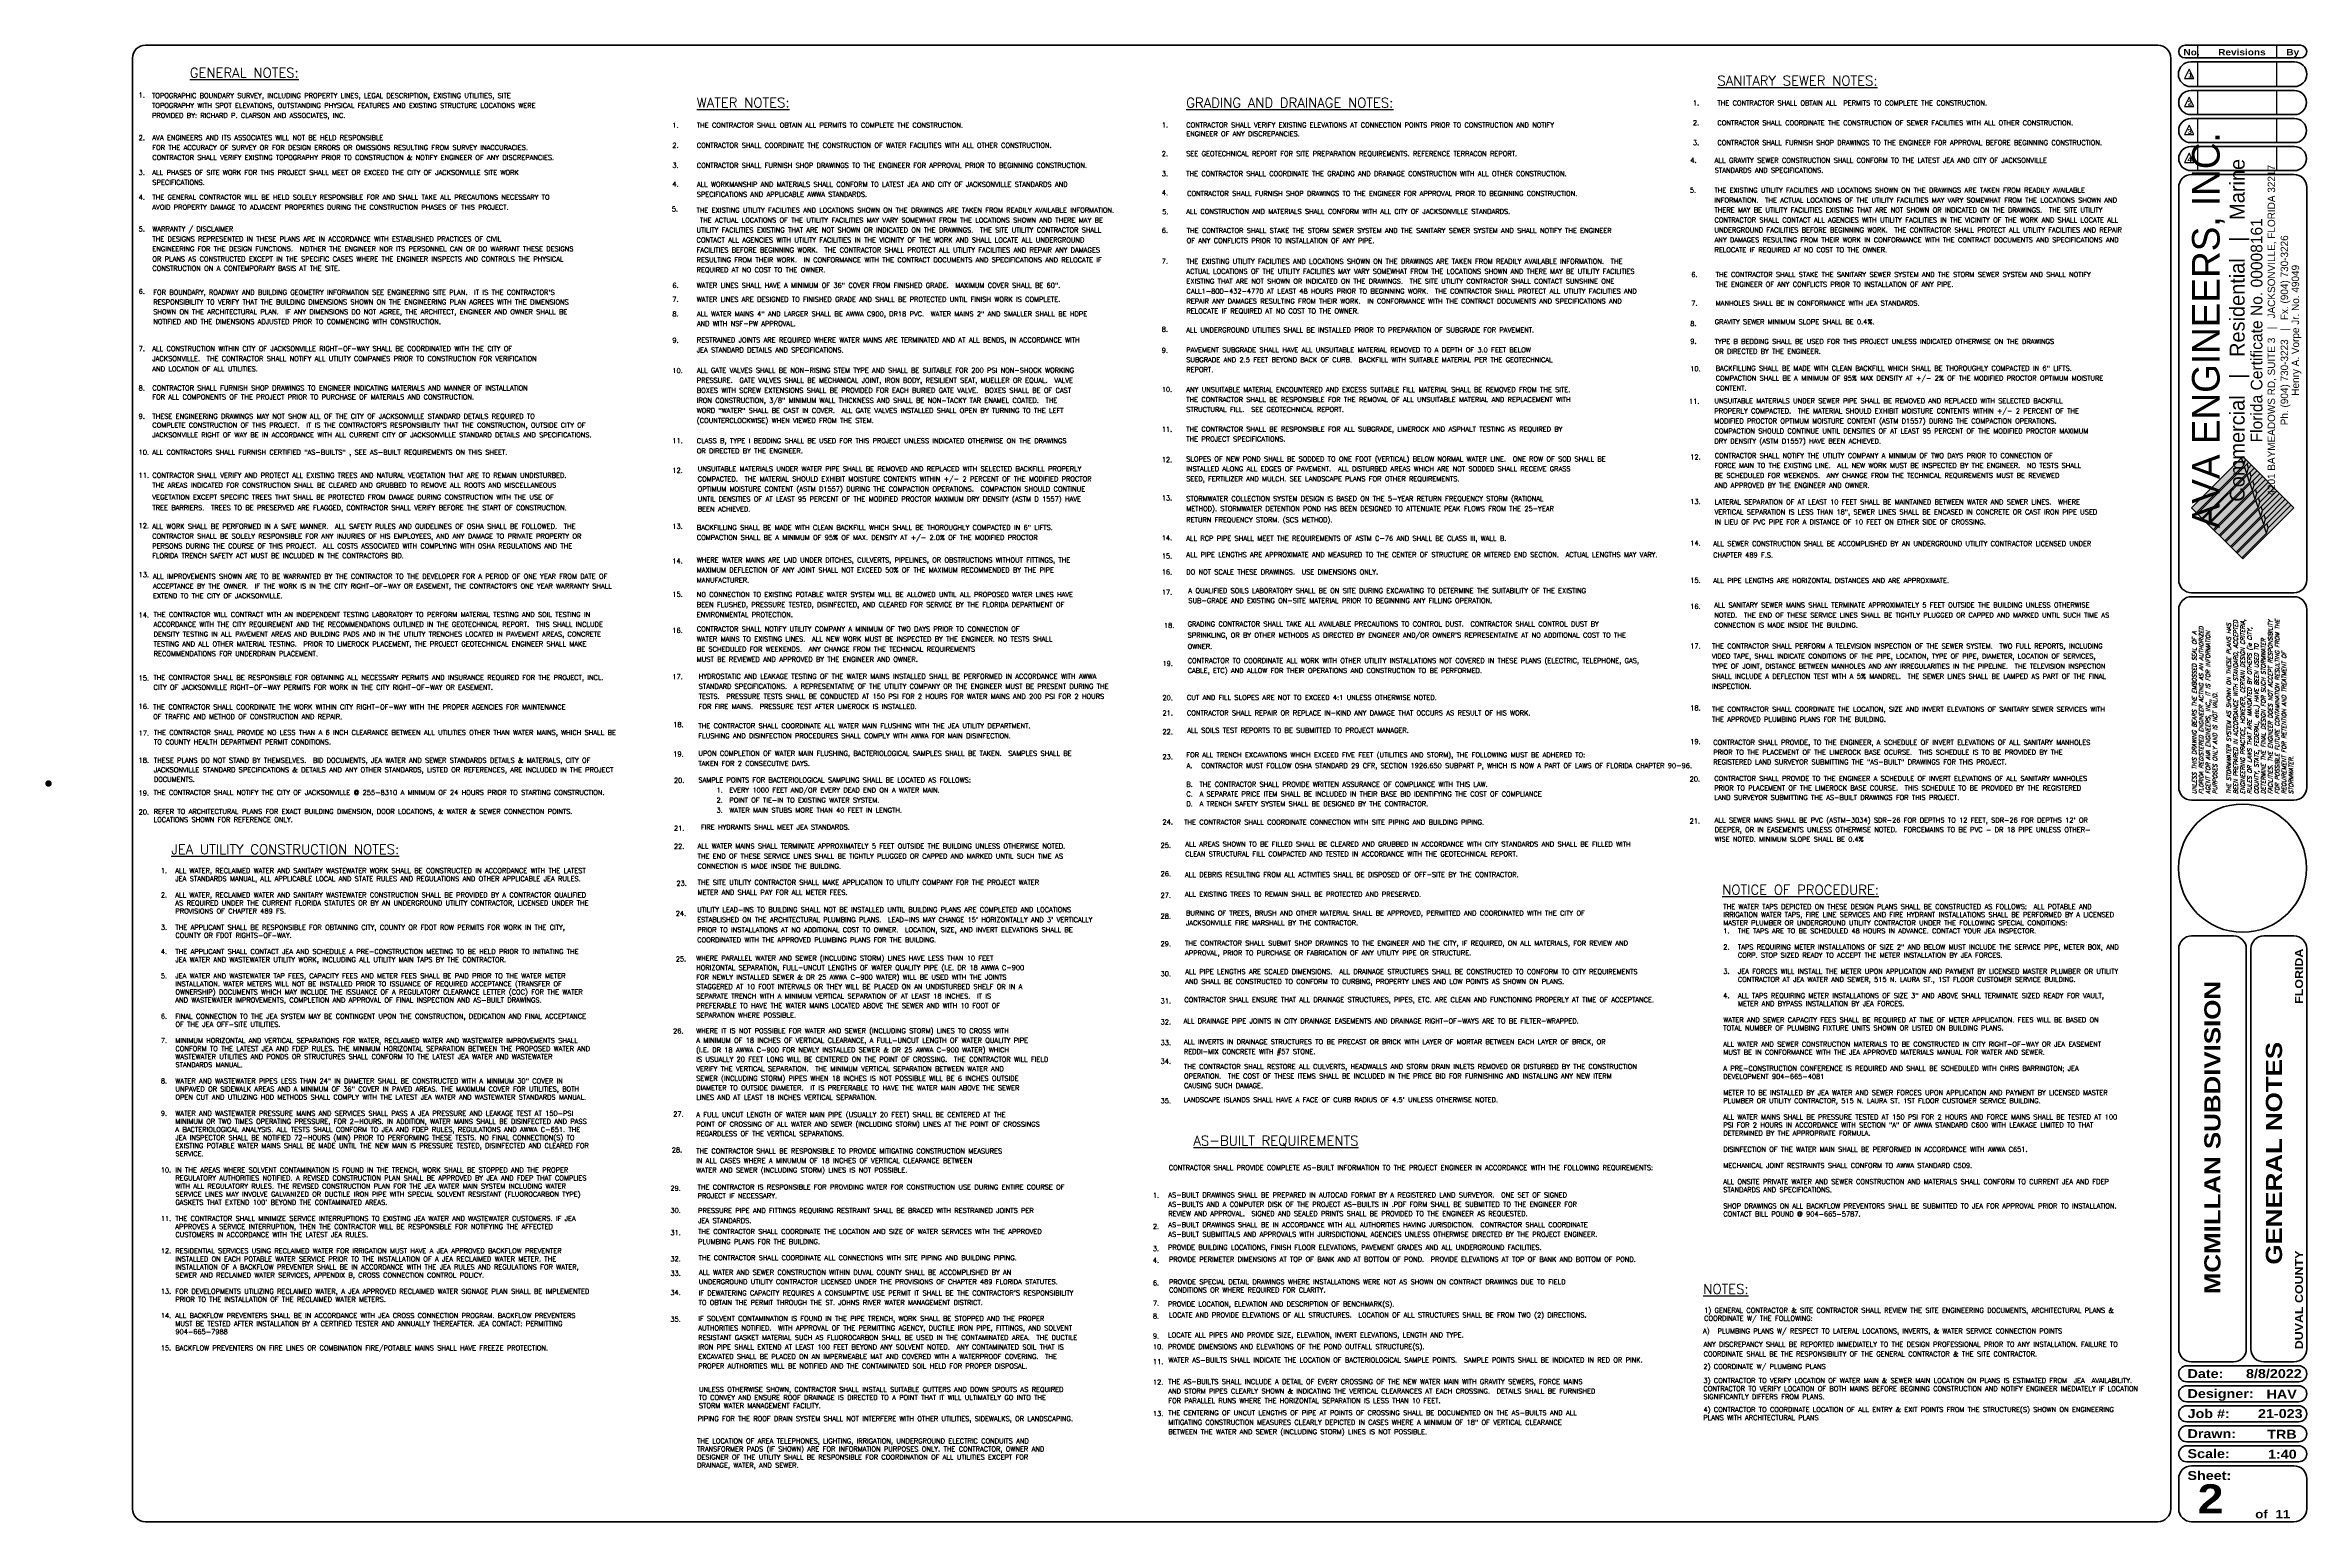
# Paper-space layout 'GN' of a CAD drawing. Header units: feet, sheet in inches. Extents: x -1.2 to 33.7, y 0.1 to 22.9.
import ezdxf
from ezdxf.enums import TextEntityAlignment as Align

# ---------------------------------------------------------------- set-up
doc = ezdxf.new("R2010")
doc.units = ezdxf.units.FT
doc.header["$MEASUREMENT"] = 0
doc.layers.add('Border', color=118, linetype='Continuous', lineweight=70)
doc.layers.add('TBLK', color=7, linetype='Continuous')
doc.styles.add('AVA LOGO', font='')
doc.styles.add('L30', font='simplex.shx', dxfattribs={"oblique": 15, "height": 6})
doc.styles.add('ROMAND', font='ariblk.ttf')
doc.styles.add('ROMANS', font='ROMANS.shx', dxfattribs={"height": 6})
doc.styles.get('AVA LOGO').set_extended_font_data('Agency FB')

# ---------------------------------------------------------------- blocks, each defined once
blk = doc.blocks.new('A$Ca8f96253')
h = blk.add_hatch(color=8)
h.paths.add_polyline_path([(34.662, 4.305), (34.618, 4.348), (34.289, 4.019), (34.311, 3.953)])
h.paths.add_polyline_path([(34.245, 4.151), (34.267, 4.085), (34.574, 4.392), (34.53, 4.436)])
h.paths.add_polyline_path([(34.486, 4.48), (34.443, 4.524), (34.201, 4.283), (34.223, 4.217)])
h.paths.add_polyline_path([(34.399, 4.568), (34.355, 4.612), (34.157, 4.414), (34.179, 4.348)])
h.paths.add_polyline_path([(34.311, 4.656), (34.267, 4.7), (34.113, 4.546), (34.135, 4.48)])
h.paths.add_polyline_path([(34.223, 4.743), (34.179, 4.787), (34.07, 4.678), (34.091, 4.612)])
h.paths.add_polyline_path([(34.135, 4.831), (34.091, 4.875), (34.026, 4.809), (34.048, 4.743)])
h.paths.add_polyline_path([(34.004, 4.963), (33.982, 4.941), (34.004, 4.875), (34.048, 4.919)])
h.paths.add_polyline_path([(33.828, 3.558), (33.901, 3.485), (34.285, 3.869), (34.249, 3.979)])
h.paths.add_polyline_path([(33.74, 3.646), (33.813, 3.573), (34.241, 4.001), (34.205, 4.11)])
h.paths.add_polyline_path([(34.197, 4.132), (34.161, 4.242), (33.653, 3.734), (33.726, 3.661)])
h.paths.add_polyline_path([(34.153, 4.264), (34.117, 4.374), (33.565, 3.822), (33.638, 3.749)])
h.paths.add_polyline_path([(34.11, 4.396), (34.073, 4.505), (33.477, 3.91), (33.55, 3.836)])
h.paths.add_polyline_path([(33.389, 3.997), (33.462, 3.924), (34.066, 4.527), (34.029, 4.637)])
h.paths.add_polyline_path([(33.301, 4.085), (33.375, 4.012), (34.022, 4.659), (33.985, 4.769)])
h.paths.add_polyline_path([(33.978, 4.791), (33.941, 4.901), (33.214, 4.173), (33.287, 4.1)])
h.paths.add_polyline_path([(33.126, 4.261), (33.199, 4.187), (33.934, 4.922), (33.897, 5.032)])
h = blk.add_hatch(color=255)
h.paths.add_polyline_path([(34.311, 3.953), (34.285, 3.869), (33.901, 3.485), (33.916, 3.471), (34.706, 4.261), (34.662, 4.305)])
h.paths.add_polyline_path([(34.618, 4.348), (34.574, 4.392), (34.267, 4.085), (34.241, 4.001), (33.813, 3.573), (33.828, 3.558)])
h.paths.add_polyline_path([(34.197, 4.132), (33.726, 3.661), (33.74, 3.646), (34.53, 4.436), (34.486, 4.48), (34.223, 4.217)])
h.paths.add_polyline_path([(34.179, 4.348), (34.153, 4.264), (33.638, 3.749), (33.653, 3.734), (34.443, 4.524), (34.399, 4.568)])
h.paths.add_polyline_path([(34.11, 4.396), (33.55, 3.836), (33.565, 3.822), (34.355, 4.612), (34.311, 4.656), (34.135, 4.48)])
h.paths.add_polyline_path([(34.066, 4.527), (33.462, 3.924), (33.477, 3.91), (34.267, 4.7), (34.223, 4.743), (34.091, 4.612)])
h.paths.add_polyline_path([(34.048, 4.743), (34.022, 4.659), (33.375, 4.012), (33.389, 3.997), (34.179, 4.787), (34.135, 4.831)])
h.paths.add_polyline_path([(34.091, 4.875), (34.048, 4.919), (34.004, 4.875), (33.978, 4.791), (33.287, 4.1), (33.301, 4.085)])
h.paths.add_polyline_path([(33.934, 4.922), (33.199, 4.187), (33.214, 4.173), (34.004, 4.963), (33.96, 5.007)])
h = blk.add_hatch(color=9)
h.paths.add_polyline_path([(34.285, 3.869), (34.311, 3.953), (34.289, 4.019), (34.249, 3.979)])
h.paths.add_polyline_path([(34.245, 4.151), (34.205, 4.11), (34.241, 4.001), (34.267, 4.085)])
h.paths.add_polyline_path([(34.201, 4.283), (34.161, 4.242), (34.197, 4.132), (34.223, 4.217)])
h.paths.add_polyline_path([(34.179, 4.348), (34.157, 4.414), (34.117, 4.374), (34.153, 4.264)])
h.paths.add_polyline_path([(34.113, 4.546), (34.073, 4.505), (34.11, 4.396), (34.135, 4.48)])
h.paths.add_polyline_path([(34.066, 4.527), (34.091, 4.612), (34.07, 4.678), (34.029, 4.637)])
h.paths.add_polyline_path([(34.026, 4.809), (33.985, 4.769), (34.022, 4.659), (34.048, 4.743)])
h.paths.add_polyline_path([(34.004, 4.875), (33.982, 4.941), (33.941, 4.901), (33.978, 4.791)])
h.paths.add_polyline_path([(33.96, 5.007), (33.916, 5.051), (33.897, 5.032), (33.934, 4.922)])
for p, q in [((33.224, 11.213), (33.224, 11.41)), ((34.442, 11.213), (34.442, 11.41)), ((33.088, 11.041), (33.015, 10.895)), ((33.015, 10.895), (33.16, 10.895)), ((33.16, 10.895), (33.088, 11.041)), ((33.224, 10.77), (33.224, 11.154)), ((34.442, 10.77), (34.442, 11.154)), ((33.088, 10.608), (33.015, 10.462)), ((33.16, 10.462), (33.088, 10.608)), ((33.224, 10.337), (33.224, 10.711)), ((34.442, 10.337), (34.442, 10.711)), ((33.015, 10.462), (33.16, 10.462)), ((33.088, 10.175), (33.015, 10.029)), ((33.16, 10.029), (33.088, 10.175)), ((33.224, 9.904), (33.224, 10.278)), ((34.442, 9.904), (34.442, 10.278)), ((33.015, 10.029), (33.16, 10.029)), ((33.224, 9.472), (33.224, 9.845)), ((34.442, 9.472), (34.442, 9.844)), ((33.088, 9.742), (33.015, 9.596)), ((33.015, 9.596), (33.16, 9.596)), ((33.16, 9.596), (33.088, 9.742)), ((33.126, 4.261), (33.916, 5.051)), ((33.214, 4.173), (34.004, 4.963)), ((33.934, 4.922), (33.897, 5.032)), ((34.706, 4.261), (33.916, 5.051)), ((33.978, 4.791), (33.941, 4.901)), ((34.004, 4.875), (33.982, 4.941)), ((33.301, 4.085), (34.091, 4.875)), ((33.389, 3.997), (34.179, 4.787)), ((33.477, 3.91), (34.267, 4.7)), ((33.565, 3.822), (34.355, 4.612)), ((34.022, 4.659), (33.985, 4.769)), ((34.048, 4.743), (34.026, 4.809)), ((34.066, 4.527), (34.029, 4.637)), ((34.091, 4.612), (34.07, 4.678)), ((34.135, 4.48), (34.113, 4.546)), ((33.916, 3.471), (33.126, 4.261)), ((33.653, 3.734), (34.443, 4.524)), ((33.74, 3.646), (34.53, 4.436)), ((33.828, 3.558), (34.618, 4.348)), ((33.916, 3.471), (34.706, 4.261)), ((34.11, 4.396), (34.073, 4.505)), ((34.153, 4.264), (34.117, 4.374)), ((34.179, 4.348), (34.157, 4.414)), ((34.197, 4.132), (34.161, 4.242)), ((34.223, 4.217), (34.201, 4.283)), ((34.241, 4.001), (34.205, 4.11)), ((34.267, 4.085), (34.245, 4.151)), ((34.285, 3.869), (34.249, 3.979)), ((34.311, 3.953), (34.289, 4.019))]:
    blk.add_line(p, q)
for points in [[(33.199, 4.187), (33.934, 4.922), (33.96, 5.007)], [(33.287, 4.1), (33.978, 4.791), (34.004, 4.875), (34.048, 4.919)], [(33.375, 4.012), (34.022, 4.659), (34.048, 4.743), (34.135, 4.831)], [(33.462, 3.924), (34.066, 4.527), (34.091, 4.612), (34.223, 4.743)], [(33.55, 3.836), (34.11, 4.396), (34.135, 4.48), (34.311, 4.656)], [(33.638, 3.749), (34.153, 4.264), (34.179, 4.348), (34.399, 4.568)], [(33.726, 3.661), (34.197, 4.132), (34.223, 4.217), (34.486, 4.48)], [(33.813, 3.573), (34.241, 4.001), (34.267, 4.085), (34.574, 4.392)], [(33.901, 3.485), (34.285, 3.869), (34.311, 3.953), (34.662, 4.305)]]:
    blk.add_lwpolyline(points)
at = {"const_width": 0.05}
blk.add_lwpolyline([(-0.025, 0, 1), (0.025, 0, 1)], format="xyb", close=True, dxfattribs=at)
at = {"layer": 'Border'}
for points in [[(32.803, 11.212), (32.803, -11.212, -0.414214), (32.605, -11.41), (1.498, -11.41, -0.414214), (1.3, -11.212), (1.3, 11.212, -0.414214), (1.498, 11.41), (32.605, 11.41, -0.414214)], [(33.025, 11.213, -1), (33.025, 11.41), (34.807, 11.41, -1), (34.807, 11.213)], [(33.113, 10.77), (34.714, 10.77, 1), (34.714, 11.154), (33.113, 11.154, 1)], [(33.113, 10.711, 1), (33.113, 10.337), (34.714, 10.337, 1), (34.714, 10.711)], [(33.113, 10.278, 1), (33.113, 9.904), (34.714, 9.904, 1), (34.714, 10.278)], [(34.714, 9.845), (33.113, 9.845, 1), (33.113, 9.472), (34.714, 9.472, 1)], [(32.926, 9.214, -0.414214), (33.124, 9.412), (34.708, 9.412, -0.414214), (34.905, 9.214), (34.905, 3.145, -0.414214), (34.708, 2.947), (33.124, 2.947, -0.414214), (32.926, 3.145)], [(33.124, -0.259, -0.414214), (32.926, -0.061), (32.926, 2.689, -0.414214), (33.124, 2.887), (34.708, 2.887, -0.414214), (34.905, 2.689), (34.905, -0.061, -0.414214), (34.708, -0.259)], [(33.971, -8.741), (33.971, -2.555, 0.414214), (33.773, -2.357), (33.124, -2.357, 0.414214), (32.926, -2.555), (32.926, -8.741, 0.414214), (33.124, -8.939), (33.773, -8.939, 0.414214)], [(34.24, -2.357, 0.414214), (34.042, -2.555), (34.042, -8.741, 0.414214), (34.24, -8.939), (34.708, -8.939, 0.414214), (34.905, -8.741), (34.905, -2.555, 0.414214), (34.708, -2.357)], [(34.781, -9.247, 1), (34.781, -8.999), (33.05, -8.999, 1), (33.05, -9.247)], [(34.781, -9.556, 1), (34.781, -9.308), (33.05, -9.308, 1), (33.05, -9.556)], [(34.781, -9.866, 1), (34.781, -9.618), (33.05, -9.618, 1), (33.05, -9.866)], [(34.781, -10.175, 1), (34.781, -9.928), (33.05, -9.928, 1), (33.05, -10.175)], [(33.05, -10.484, -1), (33.05, -10.237), (34.781, -10.237, -1), (34.781, -10.484)], [(34.905, -10.744, 0.414214), (34.708, -10.546), (33.124, -10.546, 0.414214), (32.926, -10.744), (32.926, -11.212, 0.414214), (33.124, -11.41), (34.708, -11.41, 0.414214), (34.905, -11.212)]]:
    blk.add_lwpolyline(points, format="xyb", close=True, dxfattribs=at)
blk.add_circle((33.913, -1.309), 0.99, dxfattribs=at)
at = {"style": 'ROMAND'}
for s, height, p in [('No.', 0.0972, (33, 11.253)), ('Revisions', 0.0972, (33.536, 11.254)), ('By', 0.0972, (34.589, 11.254)), ('1', 0.0777, (33.073, 10.911)), ('2', 0.0777, (33.065, 10.477)), ('3', 0.0777, (33.062, 10.039)), ('4', 0.0777, (33.062, 9.606)), ('Date:', 0.1385, (33.062, -9.19)), ('Designer:', 0.1385, (33.062, -9.499)), ('Job #:', 0.1385, (33.063, -9.808)), ('Drawn:', 0.1385, (33.062, -10.118)), ('Scale:', 0.1385, (33.062, -10.427)), ('Sheet:', 0.1385, (33.061, -10.765)), ('of', 0.1286, (34.109, -11.357)), ('11', 0.1286, (34.422, -11.357))]:
    blk.add_text(s, height=height, dxfattribs=at).set_placement(p)
at = {"style": 'AVA LOGO'}
for s, height, p in [('AVA ENGINEERS, INC.', 0.4268, (33.559, 7.004)), ('Commercial   |   Residential   |   Marine', 0.23047, (33.945, 7.004)), ('4201 BAYMEADOWS RD, SUITE 3   |   JACKSONVILLE, FLORIDA 32217', 0.11524, (34.416, 7.004)), ('Florida Certificate No. 00008161', 0.18, (34.22, 7.004)), ('Ph. (904) 730-3223   |   Fx. (904) 730-3226', 0.11524, (34.617, 7.004)), ('Henry A. Vorpe Jr. No. 49049', 0.11524, (34.787, 7.004))]:
    blk.add_text(s, height=height, rotation=90, dxfattribs=at).set_placement(p, align=Align.CENTER)
at = {"style": 'ROMAND'}
blk.add_text('FLORIDA', height=0.12, rotation=90, dxfattribs=at).set_placement((34.846, -2.553), align=Align.RIGHT)
for s, height, p in [('MCMILLAN SUBDIVISION', 0.25, (33.572, -7.893)), ('DUVAL COUNTY', 0.12, (34.846, -8.744))]:
    blk.add_text(s, height=height, rotation=90, dxfattribs=at).set_placement(p)
for s, p in [('8/8/2022', (34.828, -9.19)), ('HAV', (34.751, -9.508)), ('21-023', (34.841, -9.808)), ('TRB', (34.749, -10.127)), ('1:40', (34.749, -10.436))]:
    blk.add_text(s, height=0.1385, dxfattribs=at).set_placement(p, align=Align.RIGHT)
at = {"insert": (33.134, -0.165), "char_height": 0.065, "attachment_point": 1, "rotation": 90, "line_spacing_factor": 0.985714, "style": 'L30'}
blk.add_mtext_dynamic_manual_height_columns('UNLESS THIS DRAWING BEARS THE EMBOSSED SEAL OF A FLORIDA REGISTERED ENGINEER ACTING AS AN AUTHORIZED AGENT FOR AVA ENGINEERS, INC,, IT IS FOR INFORMATION PURPOSES ONLY AND IS NOT VALID.\\P\\PTHE STORMWATER SYSTEM AS SHOWN ON THESE PLANS HAS BEEN PREPARED IN ACCORDANCE WITH STANDARD, ACCEPTED ENGINEERING PRACTICE, HOWEVER, CERTAIN DESIGN CRITERIA, RULES OR LAWS THAT ARE MANDATED BY OTHERS (ie CITY, COUNTY, STATE, FEDERAL, etc.) HAVE BEEN USED TO DETERMINE THE FINAL DESIGN FOR SUCH STORMWATER FACILITIES. THE ENGINEER DOES NOT ACCEPT RESPONSIBILITY FOR POSSIBLE FUTURE CONTAMINATION RESULTING FROM THE REQUIREMENT FOR RETENTION AND TREATMENT OF STORMWATER.', width=2.97366, gutter_width=30, heights=[210.531], dxfattribs=at)

psp = doc.layouts.new('GN')

# ---------------------------------------------------------------- linework, layer by layer
at = {"const_width": 0.05}
psp.add_lwpolyline([(-1.208, 11.512, 1), (-1.158, 11.512, 1)], format="xyb", close=True, dxfattribs=at)

# ---------------------------------------------------------------- block references
psp.add_blockref('A$Ca8f96253', (-1.183, 11.512))

# ---------------------------------------------------------------- texts
at = {"lineweight": 0, "style": 'ROMAND'}
psp.add_text('GENERAL NOTES', height=0.25, rotation=90, dxfattribs=at).set_placement((33.215, 5.797), align=Align.MIDDLE)
at = {"style": 'ROMAND'}
psp.add_text('2', height=0.45, dxfattribs=at).set_placement((32.236, 0.231), align=Align.CENTER)
at = {"layer": 'TBLK', "color": 7, "style": 'ROMANS'}
for s, height, p in [('%%UGENERAL NOTES:', 0.15, (1.001, 22.421)), ('%%USANITARY SEWER NOTES:', 0.15, (24.613, 22.3)), ('1.', 0.075, (0.211, 22.114)), ('TOPOGRAPHIC BOUNDARY SURVEY, INCLUDING PROPERTY LINES, LEGAL DESCRIPTION, EXISTING UTILITIES, SITE', 0.075, (0.418, 22.106)), ('TOPOGRAPHY WITH SPOT ELEVATIONS, OUTSTANDING PHYSICAL FEATURES AND EXISTING STRUCTURE LOCATIONS WERE', 0.075, (0.418, 21.953)), ('%%UWATER NOTES:', 0.15, (8.838, 21.96)), ('%%UGRADING AND DRAINAGE NOTES:', 0.15, (16.403, 21.958)), ('1.', 0.075, (24.235, 21.992)), ('THE CONTRACTOR SHALL OBTAIN ALL  PERMITS TO COMPLETE THE CONSTRUCTION.', 0.075, (24.613, 21.992)), ('1.', 0.075, (8.46, 21.649)), ('THE CONTRACTOR SHALL OBTAIN ALL PERMITS TO COMPLETE THE CONSTRUCTION.', 0.075, (8.838, 21.649)), ('1.', 0.075, (16.025, 21.651)), ('CONTRACTOR SHALL VERIFY EXISTING ELEVATIONS AT CONNECTION POINTS PRIOR TO CONSTRUCTION AND NOTIFY', 0.075, (16.403, 21.651)), ('2.', 0.075, (24.235, 21.685)), ('CONTRACTOR SHALL COORDINATE THE CONSTRUCTION OF SEWER FACILITIES WITH ALL OTHER CONSTRUCTION.', 0.075, (24.613, 21.685)), ('2.', 0.075, (0.211, 21.456)), ('AVA ENGINEERS AND ITS ASSOCIATES WILL NOT BE HELD RESPONSIBLE ', 0.075, (0.423, 21.456)), ('FOR THE ACCURACY OF SURVEY OR FOR DESIGN ERRORS OR OMISSIONS RESULTING FROM SURVEY INACCURACIES.', 0.075, (0.423, 21.303)), ('2.', 0.075, (8.46, 21.338)), ('CONTRACTOR SHALL COORDINATE THE CONSTRUCTION OF WATER FACILITIES WITH ALL OTHER CONSTRUCTION.', 0.075, (8.838, 21.338)), ('ENGINEER OF ANY DISCREPANCIES.', 0.075, (16.403, 21.515)), ('3.', 0.075, (24.235, 21.378)), ('CONTRACTOR SHALL FURNISH SHOP DRAWINGS TO THE ENGINEER FOR APPROVAL BEFORE BEGINNING CONSTRUCTION.', 0.075, (24.613, 21.378)), ('3.', 0.075, (0.211, 20.917)), ('ALL PHASES OF SITE WORK FOR THIS PROJECT SHALL MEET OR EXCEED THE CITY OF JACKSONVILLE SITE WORK', 0.075, (0.423, 20.917)), ('CONTRACTOR SHALL VERIFY EXISTING TOPOGRAPHY PRIOR TO CONSTRUCTION & NOTIFY ENGINEER OF ANY DISCREPANCIES.', 0.075, (0.423, 21.149)), ('3.', 0.075, (8.46, 21.027)), ('CONTRACTOR SHALL FURNISH SHOP DRAWINGS TO THE ENGINEER FOR APPROVAL PRIOR TO BEGINNING CONSTRUCTION.', 0.075, (8.838, 21.027)), ('2.', 0.075, (16.025, 21.208)), ('3.', 0.075, (16.025, 20.9)), ('THE CONTRACTOR SHALL COORDINATE THE GRADING AND DRAINAGE CONSTRUCTION WITH ALL OTHER CONSTRUCTION.', 0.075, (16.403, 20.9)), ('SEE GEOTECHNICAL REPORT FOR SITE PREPARATION REQUIREMENTS. REFERENCE TERRACON REPORT.', 0.075, (16.403, 21.208)), ('4.', 0.075, (24.194, 21.106)), ('ALL GRAVITY SEWER CONSTRUCTION SHALL CONFORM TO THE LATEST JEA AND CITY OF JACKSONVILLE', 0.075, (24.572, 21.106)), ('STANDARDS AND SPECIFICATIONS.', 0.075, (24.572, 20.952)), ('SPECIFICATIONS.', 0.075, (0.423, 20.764)), ('4.', 0.075, (8.46, 20.738)), ('ALL WORKMANSHIP AND MATERIALS SHALL CONFORM TO LATEST JEA AND CITY OF JACKSONVILLE STANDARDS AND', 0.075, (8.838, 20.735)), ('SPECIFICATIONS AND APPLICABLE AWWA STANDARDS.', 0.075, (8.838, 20.58)), ('4.', 0.075, (16.025, 20.605)), ('CONTRACTOR SHALL FURNISH SHOP DRAWINGS TO THE ENGINEER FOR APPROVAL PRIOR TO BEGINNING CONSTRUCTION.', 0.075, (16.417, 20.593)), ('5.', 0.075, (24.187, 20.644)), ('4.', 0.075, (0.211, 20.535)), ('THE GENERAL CONTRACTOR WILL BE HELD SOLELY RESPONSIBLE FOR AND SHALL TAKE ALL PRECAUTIONS NECESSARY TO', 0.075, (0.423, 20.535)), ('AVOID PROPERTY DAMAGE TO ADJACENT PROPERTIES DURING THE CONSTRUCTION PHASES OF THIS PROJECT.', 0.075, (0.423, 20.381)), ('5.', 0.075, (8.452, 20.353)), ('5.', 0.075, (16.032, 20.31)), ('ALL CONSTRUCTION AND MATERIALS SHALL CONFORM WITH ALL CITY OF JACKSONVILLE STANDARDS.', 0.075, (16.403, 20.315)), ('5.', 0.075, (0.211, 20.044)), ('THE DESIGNS REPRESENTED IN THESE PLANS ARE IN ACCORDANCE WITH ESTABLISHED PRACTICES OF CIVIL', 0.075, (0.423, 19.89)), ('WARRANTY / DISCLAIMER', 0.075, (0.423, 20.044)), ('6.', 0.075, (16.025, 20.024)), ('THE CONTRACTOR SHALL STAKE THE STORM SEWER SYSTEM AND THE SANITARY SEWER SYSTEM AND SHALL NOTIFY THE ENGINEER', 0.075, (16.41, 20.02)), ('OF ANY CONFLICTS PRIOR TO INSTALLATION OF ANY PIPE.', 0.075, (16.41, 19.865)), ('OR PLANS AS CONSTRUCTED EXCEPT IN THE SPECIFIC CASES WHERE THE ENGINEER INSPECTS AND CONTROLS THE PHYSICAL', 0.075, (0.423, 19.58)), ('ENGINEERING FOR THE DESIGN FUNCTIONS.  NEITHER THE ENGINEER NOR ITS PERSONNEL CAN OR DO WARRANT THESE DESIGNS', 0.075, (0.423, 19.737)), ('7.', 0.075, (16.025, 19.547)), ('CONSTRUCTION ON A CONTEMPORARY BASIS AT THE SITE.', 0.075, (0.423, 19.436)), ('6.', 0.075, (8.46, 19.173)), ('WATER LINES SHALL HAVE A MINIMUM OF 36" COVER FROM FINISHED GRADE.  MAXIMUM COVER SHALL BE 60".', 0.075, (8.838, 19.173)), ('6.', 0.075, (24.21, 19.341)), ('THE CONTRACTOR SHALL STAKE THE SANITARY SEWER SYSTEM AND THE STORM SEWER SYSTEM AND SHALL NOTIFY', 0.075, (24.588, 19.341)), ('THE ENGINEER OF ANY CONFLICTS PRIOR TO INSTALLATION OF ANY PIPE.', 0.075, (24.588, 19.188)), ('6.', 0.075, (0.211, 19.079)), ("FOR BOUNDARY, ROADWAY AND BUILDING GEOMETRY INFORMATION SEE ENGINEERING SITE PLAN.  IT IS THE CONTRACTOR'S", 0.075, (0.437, 19.066)), ('RESPONSIBILITY TO VERIFY THAT THE BUILDING DIMENSIONS SHOWN ON THE ENGINEERING PLAN AGREES WITH THE DIMENSIONS', 0.075, (0.437, 18.915)), ('7.', 0.075, (8.46, 18.957)), ('WATER LINES ARE DESIGNED TO FINISHED GRADE AND SHALL BE PROTECTED UNTIL FINISH WORK IS COMPLETE.', 0.075, (8.838, 18.957)), ('7.', 0.075, (24.21, 18.898)), ('MANHOLES SHALL BE IN CONFORMANCE WITH JEA STANDARDS.', 0.075, (24.588, 18.898)), ('SHOWN ON THE ARCHITECTURAL PLAN.  IF ANY DIMENSIONS DO NOT AGREE, THE ARCHITECT, ENGINEER AND OWNER SHALL BE', 0.075, (0.437, 18.764)), ('NOTIFIED AND THE DIMENSIONS ADJUSTED PRIOR TO COMMENCING WITH CONSTRUCTION.', 0.075, (0.437, 18.613)), ('8.', 0.075, (8.46, 18.732)), ('ALL WATER MAINS 4" AND LARGER SHALL BE AWWA C900, DR18 PVC.  WATER MAINS 2" AND SMALLER SHALL BE HDPE', 0.075, (8.838, 18.732)), ('AND WITH NSF-PW APPROVAL.', 0.075, (8.838, 18.582)), ('8.', 0.075, (16.025, 18.493)), ('ALL UNDERGROUND UTILITIES SHALL BE INSTALLED PRIOR TO PREPARATION OF SUBGRADE FOR PAVEMENT.', 0.075, (16.403, 18.484)), ('8.', 0.075, (24.194, 18.583)), ('GRAVITY SEWER MINIMUM SLOPE SHALL BE 0.4%%%.', 0.075, (24.572, 18.609)), ('7.', 0.075, (0.211, 18.195)), ('ALL CONSTRUCTION WITHIN CITY OF JACKSONVILLE RIGHT-OF-WAY SHALL BE COORDINATED WITH THE CITY OF', 0.075, (0.423, 18.195)), ('9.', 0.075, (8.46, 18.323)), ('JEA STANDARD DETAILS AND SPECIFICATIONS.', 0.075, (8.838, 18.173)), ('RESTRAINED JOINTS ARE REQUIRED WHERE WATER MAINS ARE TERMINATED AND AT ALL BENDS, IN ACCORDANCE WITH', 0.075, (8.838, 18.329)), ('9.', 0.075, (16.025, 18.168)), ('PAVEMENT SUBGRADE SHALL HAVE ALL UNSUITABLE MATERIAL REMOVED TO A DEPTH OF 3.0 FEET BELOW', 0.075, (16.403, 18.176)), ('9.', 0.075, (24.194, 18.308)), ('TYPE B BEDDING SHALL BE USED FOR THIS PROJECT UNLESS INDICATED OTHERWISE ON THE DRAWINGS', 0.075, (24.572, 18.306)), ('OR DIRECTED BY THE ENGINEER.', 0.075, (24.572, 18.153)), ('AND LOCATION OF ALL UTILITIES.', 0.075, (0.423, 17.882)), ('JACKSONVILLE.  THE CONTRACTOR SHALL NOTIFY ALL UTILITY COMPANIES PRIOR TO CONSTRUCTION FOR VERIFICATION', 0.075, (0.423, 18.041)), ('10.', 0.075, (8.46, 17.856)), ('ALL GATE VALVES SHALL BE NON-RISING STEM TYPE AND SHALL BE SUITABLE FOR 200 PSI NON-SHOCK WORKING', 0.075, (8.838, 17.861)), ('SUBGRADE AND 2.5 FEET BEYOND BACK OF CURB.  BACKFILL WITH SUITABLE MATERIAL PER THE GEOTECHNICAL', 0.075, (16.403, 18.023)), ('REPORT.', 0.075, (16.403, 17.869)), ('10.', 0.075, (24.194, 17.884)), ('8.', 0.075, (0.211, 17.586)), ('CONTRACTOR SHALL FURNISH SHOP DRAWINGS TO ENGINEER INDICATING MATERIALS AND MANNER OF INSTALLATION', 0.075, (0.423, 17.586)), ('FOR ALL COMPONENTS OF THE PROJECT PRIOR TO PURCHASE OF MATERIALS AND CONSTRUCTION.', 0.075, (0.423, 17.448)), ('PRESSURE.  GATE VALVES SHALL BE MECHANICAL JOINT, IRON BODY, RESILIENT SEAT, MUELLER OR EQUAL.  VALVE', 0.075, (8.838, 17.706)), ('BOXES WITH SCREW EXTENSIONS SHALL BE PROVIDED FOR EACH BURIED GATE VALVE.  BOXES SHALL BE OF CAST', 0.075, (8.838, 17.55)), ('IRON CONSTRUCTION, 3/8" MINIMUM WALL THICKNESS AND SHALL BE NON-TACKY TAR ENAMEL COATED.  THE', 0.075, (8.838, 17.395)), ('10.', 0.075, (16.025, 17.564)), ('ANY UNSUITABLE MATERIAL ENCOUNTERED AND EXCESS SUITABLE FILL MATERIAL SHALL BE REMOVED FROM THE SITE. ', 0.075, (16.403, 17.562)), ('THE CONTRACTOR SHALL BE RESPONSIBLE FOR THE REMOVAL OF ALL UNSUITABLE MATERIAL AND REPLACEMENT WITH ', 0.075, (16.403, 17.408)), ('9.', 0.075, (0.211, 17.15)), ('THESE ENGINEERING DRAWINGS MAY NOT SHOW ALL OF THE CITY OF JACKSONVILLE STANDARD DETAILS REQUIRED TO', 0.075, (0.423, 17.15)), ('WORD "WATER" SHALL BE CAST IN COVER.  ALL GATE VALVES INSTALLED SHALL OPEN BY TURNING TO THE LEFT', 0.075, (8.838, 17.239)), ('(COUNTERCLOCKWISE) WHEN VIEWED FROM THE STEM.', 0.075, (8.838, 17.084)), ('STRUCTURAL FILL.  SEE GEOTECHNICAL REPORT.', 0.075, (16.403, 17.255)), ('11.', 0.075, (24.174, 17.382)), ('JACKSONVILLE RIGHT OF WAY BE IN ACCORDANCE WITH ALL CURRENT CITY OF JACKSONVILLE STANDARD DETAILS AND SPECIFICATIONS.  ', 0.075, (0.423, 16.862)), ("COMPLETE CONSTRUCTION OF THIS PROJECT.  IT IS THE CONTRACTOR'S RESPONSIBILITY THAT THE CONSTRUCTION, OUTSIDE CITY OF", 0.075, (0.423, 17.012)), ('11.', 0.075, (8.46, 16.773)), ('CLASS B, TYPE I BEDDING SHALL BE USED FOR THIS PROJECT UNLESS INDICATED OTHERWISE ON THE DRAWINGS', 0.075, (8.838, 16.771)), ('11.', 0.075, (16.025, 16.948)), ('THE CONTRACTOR SHALL BE RESPONSIBLE FOR ALL SUBGRADE, LIMEROCK AND ASPHALT TESTING AS REQUIRED BY', 0.075, (16.403, 16.951)), ('THE PROJECT SPECIFICATIONS.', 0.075, (16.403, 16.798)), ('10.', 0.075, (0.211, 16.594)), ('ALL CONTRACTORS SHALL FURNISH CERTIFIED "AS-BUILTS" , SEE AS-BUILT REQUIREMENTS ON THIS SHEET.', 0.075, (0.423, 16.594)), ('OR DIRECTED BY THE ENGINEER.', 0.075, (8.838, 16.615)), ('12.', 0.075, (16.025, 16.478)), ('SLOPES OF NEW POND SHALL BE SODDED TO ONE FOOT (VERTICAL) BELOW NORMAL WATER LINE.  ONE ROW OF SOD SHALL BE', 0.075, (16.403, 16.49)), ('12.', 0.075, (24.194, 16.52)), ('CONTRACTOR SHALL NOTIFY THE UTILITY COMPANY A MINIMUM OF TWO DAYS PRIOR TO CONNECTION OF', 0.075, (24.572, 16.542)), ('FORCE MAIN TO THE EXISTING LINE.  ALL NEW WORK MUST BE INSPECTED BY THE ENGINEER.  NO TESTS SHALL', 0.075, (24.572, 16.389)), ('11.', 0.075, (0.211, 16.237)), ('THE AREAS INDICATED FOR CONSTRUCTION SHALL BE CLEARED AND GRUBBED TO REMOVE ALL ROOTS AND MISCELLANEOUS', 0.075, (0.423, 16.084)), ('CONTRACTOR SHALL VERIFY AND PROTECT ALL EXISTING TREES AND NATURAL VEGETATION THAT ARE TO REMAIN UNDISTURBED.', 0.075, (0.423, 16.237)), ('12.', 0.075, (8.46, 16.313)), ('SEED, FERTILIZER AND MULCH. SEE LANDSCAPE PLANS FOR OTHER REQUIREMENTS.', 0.075, (16.403, 16.183)), ('INSTALLED ALONG ALL EDGES OF PAVEMENT.  ALL DISTURBED AREAS WHICH ARE NOT SODDED SHALL RECEIVE GRASS', 0.075, (16.403, 16.337)), ('AND APPROVED BY THE ENGINEER AND OWNER.', 0.075, (24.572, 16.081)), ('BE SCHEDULED FOR WEEKENDS.  ANY CHANGE FROM THE TECHNICAL REQUIREMENTS MUST BE REVIEWED', 0.075, (24.572, 16.235)), ('VEGETATION EXCEPT SPECIFIC TREES THAT SHALL BE PROTECTED FROM DAMAGE DURING CONSTRUCTION WITH THE USE OF', 0.075, (0.423, 15.9)), ('TREE BARRIERS.  TREES TO BE PRESERVED ARE FLAGGED, CONTRACTOR SHALL VERIFY BEFORE THE START OF CONSTRUCTION.', 0.075, (0.423, 15.736)), ('13.', 0.075, (16.025, 15.886)), ('STORMWATER COLLECTION SYSTEM DESIGN IS BASED ON THE 5-YEAR RETURN FREQUENCY STORM (RATIONAL', 0.075, (16.403, 15.876)), ('METHOD). STORMWATER DETENTION POND HAS BEEN DESIGNED TO ATTENUATE PEAK FLOWS FROM THE 25-YEAR ', 0.075, (16.403, 15.722)), ('13.', 0.075, (24.194, 15.832)), ('VERTICAL SEPARATION IS LESS THAN 18", SEWER LINES SHALL BE ENCASED IN CONCRETE OR CAST IRON PIPE USED', 0.075, (24.572, 15.671)), ('LATERAL SEPARATION OF AT LEAST 10 FEET SHALL BE MAINTAINED BETWEEN WATER AND SEWER LINES.  WHERE', 0.075, (24.572, 15.825)), ('12.', 0.075, (0.211, 15.458)), ('ALL WORK SHALL BE PERFORMED IN A SAFE MANNER.  ALL SAFETY RULES AND GUIDELINES OF OSHA SHALL BE FOLLOWED.  THE', 0.075, (0.42, 15.448)), ('13.', 0.075, (8.46, 15.449)), ('BACKFILLING SHALL BE MADE WITH CLEAN BACKFILL WHICH SHALL BE THOROUGHLY COMPACTED IN 6" LIFTS. ', 0.075, (8.838, 15.431)), ('RETURN FREQUENCY STORM. (SCS METHOD).', 0.075, (16.403, 15.549)), ('IN LIEU OF PVC PIPE FOR A DISTANCE OF 10 FEET ON EITHER SIDE OF CROSSING.', 0.075, (24.572, 15.517)), ('CONTRACTOR SHALL BE SOLELY RESPONSIBLE FOR ANY INJURIES OF HIS EMPLOYEES, AND ANY DAMAGE TO PRIVATE PROPERTY OR', 0.075, (0.42, 15.297)), ('PERSONS DURING THE COURSE OF THIS PROJECT.  ALL COSTS ASSOCIATED WITH COMPLYING WITH OSHA REGULATIONS AND THE ', 0.075, (0.42, 15.145)), ('FLORIDA TRENCH SAFETY ACT MUST BE INCLUDED IN THE CONTRACTORS BID.', 0.075, (0.42, 14.994)), ('COMPACTION SHALL BE A MINIMUM OF 95% OF MAX. DENSITY AT +/- 2.0% OF THE MODIFIED PROCTOR', 0.075, (8.838, 15.276)), ('14.', 0.075, (16.025, 15.27)), ('15.', 0.075, (16.025, 14.989)), ('ALL RCP PIPE SHALL MEET THE REQUIREMENTS OF ASTM C-76 AND SHALL BE CLASS III, WALL B.', 0.075, (16.403, 15.264)), ('14.', 0.075, (24.194, 15.189)), ('ALL SEWER CONSTRUCTION SHALL BE ACCOMPLISHED BY AN UNDERGROUND UTILITY CONTRACTOR LICENSED UNDER', 0.075, (24.548, 15.182)), ('CHAPTER 489 F.S.  ', 0.075, (24.548, 15.005)), ('13.', 0.075, (0.211, 14.702)), ('14.', 0.075, (8.46, 14.913)), ('WHERE WATER MAINS ARE LAID UNDER DITCHES, CULVERTS, PIPELINES, OR OBSTRUCTIONS WITHOUT FITTINGS, THE', 0.075, (8.838, 14.928)), ('MAXIMUM DEFLECTION OF ANY JOINT SHALL NOT EXCEED 50% OF THE MAXIMUM RECOMMENDED BY THE PIPE', 0.075, (8.838, 14.773)), ('MANUFACTURER.', 0.075, (8.838, 14.617)), ('16.', 0.075, (16.025, 14.742)), ('DO NOT SCALE THESE DRAWINGS.  USE DIMENSIONS ONLY.', 0.075, (16.403, 14.743)), ('15.', 0.075, (24.194, 14.613)), ('ALL PIPE LENGTHS ARE HORIZONTAL DISTANCES AND ARE APPROXIMATE.', 0.075, (24.548, 14.611)), ('15.', 0.075, (8.46, 14.398)), ('NO CONNECTION TO EXISTING POTABLE WATER SYSTEM WILL BE ALLOWED UNTIL ALL PROPOSED WATER LINES HAVE', 0.075, (8.838, 14.395)), ('17.', 0.075, (16.025, 14.431)), ('A QUALIFIED SOILS LABORATORY SHALL BE ON SITE DURING EXCAVATING TO DETERMINE THE SUITABILITY OF THE EXISTING', 0.075, (16.436, 14.455)), ('SUB-GRADE AND EXISTING ON-SITE MATERIAL PRIOR TO BEGINNING ANY FILLING OPERATION.', 0.075, (16.436, 14.301)), ('14.', 0.075, (0.211, 14.078)), ('BEEN FLUSHED, PRESSURE TESTED, DISINFECTED, AND CLEARED FOR SERVICE BY THE FLORIDA DEPARTMENT OF', 0.075, (8.838, 14.239)), ('ENVIRONMENTAL PROTECTION.', 0.075, (8.838, 14.084)), ('18.', 0.075, (16.058, 13.917)), ('16.', 0.075, (24.194, 14.211)), ('16.', 0.075, (8.46, 13.84)), ('WATER MAINS TO EXISTING LINES.  ALL NEW WORK MUST BE INSPECTED BY THE ENGINEER. NO TESTS SHALL', 0.075, (8.838, 13.706)), ('CONTRACTOR SHALL NOTIFY UTILITY COMPANY A MINIMUM OF TWO DAYS PRIOR TO CONNECTION OF', 0.075, (8.838, 13.861)), ('17.', 0.075, (24.194, 13.598)), ('BE SCHEDULED FOR WEEKENDS.  ANY CHANGE FROM THE TECHNICAL REQUIREMENTS', 0.075, (8.838, 13.55)), ('MUST BE REVIEWED AND APPROVED BY THE ENGINEER AND OWNER.', 0.075, (8.838, 13.394)), ('19.', 0.075, (16.036, 13.329)), ('15.', 0.075, (0.211, 13.104)), ('17.', 0.075, (8.46, 13.126)), ('16.', 0.075, (0.211, 12.666)), ('THE CONTRACTOR SHALL COORDINATE THE WORK WITHIN CITY RIGHT-OF-WAY WITH THE PROPER AGENCIES FOR MAINTENANCE', 0.075, (0.436, 12.657)), ('20.', 0.075, (16.036, 12.8)), ('21.', 0.075, (16.036, 12.565)), ('CUT AND FILL SLOPES ARE NOT TO EXCEED 4:1 UNLESS OTHERWISE NOTED.', 0.075, (16.414, 12.803)), ('CONTRACTOR SHALL REPAIR OR REPLACE IN-KIND ANY DAMAGE THAT OCCURS AS RESULT OF HIS WORK.', 0.075, (16.414, 12.565)), ('18.', 0.075, (24.194, 12.641)), ('17.', 0.075, (0.211, 12.253)), ('OF TRAFFIC AND METHOD OF CONSTRUCTION AND REPAIR.', 0.075, (0.436, 12.506)), ('18.', 0.075, (8.474, 12.384)), ('THE CONTRACTOR SHALL COORDINATE ALL WATER MAIN FLUSHING WITH THE JEA UTILITY DEPARTMENT.', 0.075, (8.863, 12.366)), ('FLUSHING AND DISINFECTION PROCEDURES SHALL COMPLY WITH AWWA FOR MAIN DISINFECTION.', 0.075, (8.863, 12.211)), ('22.', 0.075, (16.036, 12.274)), ('ALL SOILS TEST REPORTS TO BE SUBMITTED TO PROJECT MANAGER.', 0.075, (16.417, 12.296)), ('18.', 0.075, (0.211, 11.833)), ('19.', 0.075, (8.474, 11.929)), ('UPON COMPLETION OF WATER MAIN FLUSHING, BACTERIOLOGICAL SAMPLES SHALL BE TAKEN.  SAMPLES SHALL BE', 0.075, (8.863, 11.94)), ('23.', 0.075, (16.036, 11.887)), ('FOR ALL TRENCH EXCAVATIONS WHICH EXCEED FIVE FEET (UTILITIES AND STORM), THE FOLLOWING MUST BE ADHERED TO:', 0.075, (16.405, 11.916)), ('19.', 0.075, (24.194, 12.121)), ('20.', 0.075, (8.485, 11.523)), ('TAKEN FOR 2 CONSECUTIVE DAYS.', 0.075, (8.863, 11.784)), ('SAMPLE POINTS FOR BACTERIOLOGICAL SAMPLING SHALL BE LOCATED AS FOLLOWS:', 0.075, (8.863, 11.528)), ('B.  THE CONTRACTOR SHALL PROVIDE WRITTEN ASSURANCE OF COMPLIANCE WITH THIS LAW.', 0.075, (16.405, 11.462)), ('20.', 0.075, (24.184, 11.544)), ('CONTRACTOR SHALL PROVIDE TO THE ENGINEER A SCHEDULE OF INVERT ELEVATIONS OF ALL SANITARY MANHOLES', 0.075, (24.565, 11.552)), ('19.', 0.075, (0.211, 11.327)), ('THE CONTRACTOR SHALL NOTIFY THE CITY OF JACKSONVILLE @ 255-8310 A MINIMUM OF 24 HOURS PRIOR TO STARTING CONSTRUCTION.', 0.075, (0.443, 11.335)), ('     2.  POINT OF TIE-IN TO EXISTING WATER SYSTEM.', 0.075, (8.863, 11.217)), ('     1.  EVERY 1000 FEET AND/OR EVERY DEAD END ON A WATER MAIN.', 0.075, (8.863, 11.372)), ('C.  A SEPARATE PRICE ITEM SHALL BE INCLUDED IN THEIR BASE BID IDENTIFYING THE COST OF COMPLIANCE', 0.075, (16.405, 11.311)), ('D.  A TRENCH SAFETY SYSTEM SHALL BE DESIGNED BY THE CONTRACTOR.', 0.075, (16.405, 11.16)), ('PRIOR TO PLACEMENT OF THE LIMEROCK BASE COURSE.  THIS SCHEDULE TO BE PROVIDED BY THE REGISTERED', 0.075, (24.565, 11.405)), ('LAND SURVEYOR SUBMITTING THE AS-BUILT DRAWINGS FOR THIS PROJECT.', 0.075, (24.565, 11.258)), ('20.', 0.075, (0.211, 11.034)), ('REFER TO ARCHITECTURAL PLANS FOR EXACT BUILDING DIMENSION, DOOR LOCATIONS, & WATER & SEWER CONNECTION POINTS.', 0.075, (0.443, 11.042)), ('LOCATIONS SHOWN FOR REFERENCE ONLY.', 0.075, (0.443, 10.915)), ('21.', 0.075, (8.485, 10.783)), ('FIRE HYDRANTS SHALL MEET JEA STANDARDS.  ', 0.075, (8.901, 10.799)), ('     3.  WATER MAIN STUBS MORE THAN 40 FEET IN LENGTH.', 0.075, (8.863, 11.061)), ('24.', 0.075, (16.036, 10.879)), ('THE CONTRACTOR SHALL COORDINATE CONNECTION WITH SITE PIPING AND BUILDING PIPING.', 0.075, (16.371, 10.876)), ('21.', 0.075, (24.184, 10.894)), ("ALL SEWER MAINS SHALL BE PVC (ASTM-3034) SDR-26 FOR DEPTHS TO 12 FEET, SDR-26 FOR DEPTHS 12' OR", 0.075, (24.572, 10.907)), ('%%UJEA UTILITY CONSTRUCTION NOTES:', 0.15, (0.715, 10.42)), ('22.', 0.075, (8.485, 10.503)), ('ALL WATER MAINS SHALL TERMINATE APPROXIMATELY 5 FEET OUTSIDE THE BUILDING UNLESS OTHERWISE NOTED.', 0.075, (8.85, 10.507)), ('25.', 0.075, (16.007, 10.518)), ('WISE NOTED. MINIMUM SLOPE SHALL BE 0.4%%%', 0.075, (24.572, 10.613)), ('DEEPER, OR IN EASEMENTS UNLESS OTHERWISE NOTED.  FORCEMAINS TO BE PVC - DR 18 PIPE UNLESS OTHER-', 0.075, (24.572, 10.76)), ('THE END OF THESE SERVICE LINES SHALL BE TIGHTLY PLUGGED OR CAPPED AND MARKED UNTIL SUCH TIME AS ', 0.075, (8.85, 10.351)), ('CONNECTION IS MADE INSIDE THE BUILDING.', 0.075, (8.85, 10.196)), ('26.', 0.075, (16.007, 10.079)), ('ALL DEBRIS RESULTING FROM ALL ACTIVITIES SHALL BE DISPOSED OF OFF-SITE BY THE CONTRACTOR.', 0.075, (16.385, 10.066)), ('23.', 0.075, (8.523, 9.931)), ('THE SITE UTILITY CONTRACTOR SHALL MAKE APPLICATION TO UTILITY COMPANY FOR THE PROJECT WATER', 0.075, (8.851, 9.946)), ('METER AND SHALL PAY FOR ALL METER FEES.', 0.075, (8.851, 9.791)), ('27.', 0.075, (16.007, 9.745)), ('ALL EXISTING TREES TO REMAIN SHALL BE PROTECTED AND PRESERVED.', 0.075, (16.385, 9.763)), ('%%UNOTICE OF PROCEDURE:', 0.15, (24.687, 9.794)), ('24.', 0.075, (8.513, 9.465)), ('28.', 0.075, (16.007, 9.424)), ('25.', 0.075, (8.513, 8.763)), ('WHERE PARALLEL WATER AND SEWER (INCLUDING STORM) LINES HAVE LESS THAN 10 FEET', 0.075, (8.829, 8.775)), ('29.', 0.075, (16.007, 8.997)), ('THE CONTRACTOR SHALL SUBMIT SHOP DRAWINGS TO THE ENGINEER AND THE CITY, IF REQUIRED, ON ALL MATERIALS, FOR REVIEW AND', 0.075, (16.385, 9.007)), ('APPROVAL, PRIOR TO PURCHASE OR FABRICATION OF ANY UTILITY PIPE OR STRUCTURE.', 0.075, (16.385, 8.856)), ('STAGGERED AT 10 FOOT INTERVALS OR THEY WILL BE PLACED ON AN UNDISTURBED SHELF OR IN A', 0.075, (8.829, 8.335)), ('HORIZONTAL SEPARATION, FULL-UNCUT LENGTHS OF WATER QUALITY PIPE (I.E. DR 18 AWWA C-900', 0.075, (8.829, 8.628)), ('FOR NEWLY INSTALLED SEWER & DR 25 AWWA C-900 WATER) WILL BE USED WITH THE JOINTS', 0.075, (8.829, 8.481)), ('30.', 0.075, (16.007, 8.533)), ('SEPARATE TRENCH WITH A MINIMUM VERTICAL SEPARATION OF AT LEAST 18 INCHES.  IT IS', 0.075, (8.829, 8.188)), ('PREFERABLE TO HAVE THE WATER MAINS LOCATED ABOVE THE SEWER AND WITH 10 FOOT OF', 0.075, (8.829, 8.041)), ('31.', 0.075, (16.007, 8.112)), ('26.', 0.075, (8.472, 7.647)), ('WHERE IT IS NOT POSSIBLE FOR WATER AND SEWER (INCLUDING STORM) LINES TO CROSS WITH', 0.075, (8.829, 7.651)), ('SEPARATION WHERE POSSIBLE.', 0.075, (8.829, 7.894)), ('32.', 0.075, (16.007, 7.788)), ('ALL DRAINAGE PIPE JOINTS IN CITY DRAINAGE EASEMENTS AND DRAINAGE RIGHT-OF-WAYS ARE TO BE FILTER-WRAPPED.', 0.075, (16.362, 7.804)), ('A MINIMUM OF 18 INCHES OF VERTICAL CLEARANCE, A FULL-UNCUT LENGTH OF WATER QUALITY PIPE', 0.075, (8.829, 7.504)), ('(I.E. DR 18 AWWA C-900 FOR NEWLY INSTALLED SEWER & DR 25 AWWA C-900 WATER) WHICH', 0.075, (8.829, 7.357)), ('33.', 0.075, (16.007, 7.468)), ('VERIFY THE VERTICAL SEPARATION.  THE MINIMUM VERTICAL SEPARATION BETWEEN WATER AND', 0.075, (8.829, 7.064)), ('SEWER (INCLUDING STORM) PIPES WHEN 18 INCHES IS NOT POSSIBLE WILL BE 6 INCHES OUTSIDE', 0.075, (8.829, 6.917)), ('IS USUALLY 20 FEET LONG WILL BE CENTERED ON THE POINT OF CROSSING.  THE CONTRACTOR WILL FIELD', 0.075, (8.829, 7.211)), ('34.', 0.075, (16.007, 7.18)), ('DIAMETER TO OUTSIDE DIAMETER.  IT IS PREFERABLE TO HAVE THE WATER MAIN ABOVE THE SEWER', 0.075, (8.829, 6.77)), ('LINES AND AT LEAST 18 INCHES VERTICAL SEPARATION.', 0.075, (8.829, 6.623)), ('35.', 0.075, (16.007, 6.57)), ("LANDSCAPE ISLANDS SHALL HAVE A FACE OF CURB RADIUS OF 4.5' UNLESS OTHERWISE NOTED.", 0.075, (16.362, 6.586)), ('27.', 0.075, (8.473, 6.365)), ('A FULL UNCUT LENGTH OF WATER MAIN PIPE (USUALLY 20 FEET) SHALL BE CENTERED AT THE', 0.075, (8.829, 6.355)), ('POINT OF CROSSING OF ALL WATER AND SEWER (INCLUDING STORM) LINES AT THE POINT OF CROSSINGS', 0.075, (8.829, 6.208)), ('REGARDLESS OF THE VERTICAL SEPARATIONS.', 0.075, (8.829, 6.061)), ('28.', 0.075, (8.452, 5.81)), ('THE CONTRACTOR SHALL BE RESPONSIBLE TO PROVIDE MITIGATING CONSTRUCTION MEASURES', 0.075, (8.829, 5.793)), ('IN ALL CASES WHERE A MINUMUM OF 18 INCHES OF VERTICAL CLEARANCE BETWEEN', 0.075, (8.829, 5.646)), ('29.', 0.075, (8.43, 5.219)), ('WATER AND SEWER (INCLUDING STORM) LINES IS NOT POSSIBLE.', 0.075, (8.829, 5.499)), ('THE CONTRACTOR IS RESPONSIBLE FOR PROVIDING WATER FOR CONSTRUCTION USE DURING ENTIRE COURSE OF', 0.075, (8.85, 5.236)), ('30.', 0.075, (8.43, 4.875)), ('PROJECT IF NECESSARY.', 0.075, (8.85, 5.101)), ('PRESSURE PIPE AND FITTINGS REQUIRING RESTRAINT SHALL BE BRACED WITH RESTRAINED JOINTS PER ', 0.075, (8.859, 4.874)), ('1.', 0.075, (15.888, 5.109)), ('31.', 0.075, (8.43, 4.532)), ('THE CONTRACTOR SHALL COORDINATE THE LOCATION AND SIZE OF WATER SERVICES WITH THE APPROVED', 0.075, (8.859, 4.549)), ('JEA STANDARDS.', 0.075, (8.859, 4.718)), ('2.', 0.075, (15.888, 4.627)), ('32.', 0.075, (8.43, 4.127)), ('THE CONTRACTOR SHALL COORDINATE ALL CONNECTIONS WITH SITE PIPING AND BUILDING PIPING.', 0.075, (8.866, 4.144)), ('PLUMBING PLANS FOR THE BUILDING.', 0.075, (8.859, 4.394)), ('3.', 0.075, (15.888, 4.286)), ('PROVIDE BUILDING LOCATIONS, FINISH FLOOR ELEVATIONS, PAVEMENT GRADES AND ALL UNDERGROUND FACILITIES.', 0.075, (16.122, 4.304)), ('33.', 0.075, (8.43, 3.904)), ('ALL WATER AND SEWER CONSTRUCTION WITHIN DUVAL COUNTY SHALL BE ACCOMPLISHED BY AN', 0.075, (8.869, 3.919)), ('UNDERGROUND UTILITY CONTRACTOR LICENSED UNDER THE PROVISIONS OF CHAPTER 489 FLORIDA STATUTES.', 0.075, (8.869, 3.773)), ('4.', 0.075, (15.888, 4.104)), ('34.', 0.075, (8.43, 3.607)), ('TO OBTAIN THE PERMIT THROUGH THE ST. JOHNS RIVER WATER MANAGEMENT DISTRICT.', 0.075, (8.865, 3.453)), ("IF DEWATERING CAPACITY REQUIRES A CONSUMPTIVE USE PERMIT IT SHALL BE THE CONTRACTOR'S RESPONSIBILITY", 0.075, (8.865, 3.6)), ('7.', 0.075, (15.888, 3.442)), ('6.', 0.075, (15.888, 3.754)), ('PROVIDE LOCATION, ELEVATION AND DESCRIPTION OF BENCHMARK(S). ', 0.075, (16.122, 3.428)), ('35.', 0.075, (8.43, 3.194)), ('IF SOLVENT CONTAMINATION IS FOUND IN THE PIPE TRENCH, WORK SHALL BE STOPPED AND THE PROPER', 0.075, (8.86, 3.205)), ('8.', 0.075, (15.888, 3.242)), ('AUTHORITIES NOTIFIED.  WITH APPROVAL OF THE PERMITTING AGENCY, DUCTILE IRON PIPE, FITTINGS, AND SOLVENT', 0.075, (8.86, 3.058)), ('RESISTANT GASKET MATERIAL SUCH AS FLUOROCARBON SHALL BE USED IN THE CONTAMINATED AREA.  THE DUCTILE', 0.075, (8.86, 2.911)), ('IRON PIPE SHALL EXTEND AT LEAST 100 FEET BEYOND ANY SOLVENT NOTED.  ANY CONTAMINATED SOIL THAT IS', 0.075, (8.86, 2.764)), ('9.', 0.075, (15.888, 2.934)), ('10.', 0.075, (15.888, 2.768)), ('LOCATE ALL PIPES AND PROVIDE SIZE, ELEVATION, INVERT ELEVATIONS, LENGTH AND TYPE.', 0.075, (16.122, 2.951)), ('PROVIDE DIMENSIONS AND ELEVATIONS OF THE POND OUTFALL STRUCTURE(S).', 0.075, (16.122, 2.77)), ('EXCAVATED SHALL BE PLACED ON AN IMPERMEABLE MAT AND COVERED WITH A WATERPROOF COVERING.  THE', 0.075, (8.86, 2.617)), ('PROPER AUTHORITIES WILL BE NOTIFIED AND THE CONTAMINATED SOIL HELD FOR PROPER DISPOSAL.', 0.075, (8.86, 2.47)), ('11.', 0.075, (15.888, 2.539)), ('12.', 0.075, (15.888, 2.222)), ('13.', 0.075, (15.888, 1.736))]:
    psp.add_text(s, height=height, dxfattribs=at).set_placement(p)
at = {"layer": 'TBLK', "style": 'ROMANS'}
psp.add_text('PROVIDED BY: RICHARD P. CLARSON AND ASSOCIATES, INC.', height=0.075, dxfattribs=at).set_placement((0.418, 21.799))
at = {"layer": 'TBLK', "color": 7, "style": 'ROMANS'}
psp.add_text('%%UAS-BUILT REQUIREMENTS', height=0.15, dxfattribs=at).set_placement((17.789, 5.917), align=Align.CENTER)
psp.add_text('%%UNOTES:', height=0.15, dxfattribs=at).set_placement((24.395, 3.773), align=Align.TOP_LEFT)
at = {"layer": 'TBLK', "color": 7, "char_height": 0.075, "attachment_point": 1, "style": 'ROMANS'}
for s, insert, width, line_spacing_factor in [('THE EXISTING UTILITY FACILITIES AND LOCATIONS SHOWN ON THE DRAWINGS ARE TAKEN FROM READILY AVAILABLE INFORMATION.  THE ACTUAL LOCATIONS OF THE UTILITY FACILITIES MAY VARY SOMEWHAT FROM THE LOCATIONS SHOWN AND THERE MAY BE UTILITY FACILITIES EXISTING THAT ARE NOT SHOWN OR INDICATED ON THE DRAWINGS.  THE SITE UTILITY CONTRACTOR SHALL CONTACT ALL AGENCIES WITH UTILITY FACILITIES IN THE VICINITY OF THE WORK AND SHALL LOCATE ALL UNDERGROUND FACILITIES BEFORE BEGINNING WORK.  THE CONTRACTOR SHALL PROTECT ALL UTILITY FACILITIES AND REPAIR ANY DAMAGES RESULTING FROM THEIR WORK IN CONFORMANCE WITH THE CONTRACT DOCUMENTS AND SPECIFICATIONS AND RELOCATE IF REQUIRED AT NO COST TO THE OWNER.', (24.568, 20.719), 6.92373, 1.228954), ('THE EXISTING UTILITY FACILITIES AND LOCATIONS SHOWN ON THE DRAWINGS ARE TAKEN FROM READILY AVAILABLE INFORMATION.  THE ACTUAL LOCATIONS OF THE UTILITY FACILITIES MAY VARY SOMEWHAT FROM THE LOCATIONS SHOWN AND THERE MAY BE UTILITY FACILITIES EXISTING THAT ARE NOT SHOWN OR INDICATED ON THE DRAWINGS.  THE SITE UTILITY CONTRACTOR SHALL CONTACT ALL AGENCIES WITH UTILITY FACILITIES IN THE VICINITY OF THE WORK AND SHALL LOCATE ALL UNDERGROUND FACILITIES BEFORE BEGINNING WORK.  THE CONTRACTOR SHALL PROTECT ALL UTILITY FACILITIES AND REPAIR ANY DAMAGES RESULTING FROM THEIR WORK.  IN CONFORMANCE WITH THE CONTRACT DOCUMENTS AND SPECIFICATIONS AND RELOCATE IF REQUIRED AT NO COST TO THE OWNER.', (8.834, 20.41), 7.03968, 1.228954), ('THE EXISTING UTILITY FACILITIES AND LOCATIONS SHOWN ON THE DRAWINGS ARE TAKEN FROM READILY AVAILABLE INFORMATION.  THE ACTUAL LOCATIONS OF THE UTILITY FACILITIES MAY VARY SOMEWHAT FROM THE LOCATIONS SHOWN AND THERE MAY BE UTILITY FACILITIES EXISTING THAT ARE NOT SHOWN OR INDICATED ON THE DRAWINGS.  THE SITE UTILITY CONTRACTOR SHALL CONTACT SUNSHINE ONE CALL1-800-432-4770 AT LEAST 48 HOURS PRIOR TO BEGINNING WORK.  THE CONTRACTOR SHALL PROTECT ALL UTILITY FACILITIES AND REPAIR ANY DAMAGES RESULTING FROM THEIR WORK.  IN CONFORMANCE WITH THE CONTRACT DOCUMENTS AND SPECIFICATIONS AND RELOCATE IF REQUIRED AT NO COST TO THE OWNER.', (16.406, 19.619), 7.67553, 1.228954), ('BACKFILLING SHALL BE MADE WITH CLEAN BACKFILL WHICH SHALL BE THOROUGHLY COMPACTED IN 6" LIFTS.  COMPACTION SHALL BE A MINIMUM OF 95% MAX DENSITY AT +/- 2% OF THE MODIFIED PROCTOR OPTIMUM MOISTURE CONTENT.', (24.587, 17.967), 6.53106, 1.228954), ('UNSUITABLE MATERIALS UNDER SEWER PIPE SHALL BE REMOVED AND REPLACED WITH SELECTED BACKFILL PROPERLY COMPACTED.  THE MATERIAL SHOULD EXHIBIT MOISTURE CONTENTS WITHIN +/- 2 PERCENT OF THE MODIFIED PROCTOR OPTIMUM MOISTURE CONTENT (ASTM D1557) DURING THE COMPACTION OPERATIONS.  COMPACTION SHOULD CONTINUE UNTIL DENSITIES OF AT LEAST 95 PERCENT OF THE MODIFIED PROCTOR MAXIMUM DRY DENSITY (ASTM D1557) HAVE BEEN ACHIEVED.', (24.567, 17.463), 6.44201, 1.24416), ('UNSUITABLE MATERIALS UNDER WATER PIPE SHALL BE REMOVED AND REPLACED WITH SELECTED BACKFILL PROPERLY COMPACTED.  THE MATERIAL SHOULD EXHIBIT MOISTURE CONTENTS WITHIN +/- 2 PERCENT OF THE MODIFIED PROCTOR OPTIMUM MOISTURE CONTENT (ASTM D1557) DURING THE COMPACTION OPERATIONS.  COMPACTION SHOULD CONTINUE UNTIL DENSITIES OF AT LEAST 95 PERCENT OF THE MODIFIED PROCTOR MAXIMUM DRY DENSITY (ASTM D 1557) HAVE BEEN ACHIEVED.', (8.852, 16.412), 6.75472, 1.24416), ("ALL IMPROVEMENTS SHOWN ARE TO BE WARRANTED BY THE CONTRACTOR TO THE DEVELOPER FOR A PERIOD OF ONE YEAR FROM DATE OF ACCEPTANCE BY THE OWNER.  IF THE WORK IS IN THE CITY RIGHT-OF-WAY OR EASEMENT, THE CONTRACTOR'S ONE YEAR WARRANTY SHALL EXTEND TO THE CITY OF JACKSONVILLE.", (0.431, 14.751), 7.79785, 1.2096), ('THE CONTRACTOR WILL CONTRACT WITH AN INDEPENDENT TESTING LABORATORY TO PERFORM MATERIAL TESTING AND SOIL TESTING IN ACCORDANCE WITH THE CITY REQUIREMENT AND THE RECOMMENDATIONS OUTLINED IN THE GEOTECHNICAL REPORT.  THIS SHALL INCLUDE DENSITY TESTING IN ALL PAVEMENT AREAS AND BUILDING PADS AND IN THE UTILITY TRENCHES LOCATED IN PAVEMENT AREAS, CONCRETE TESTING AND ALL OTHER MATERIAL TESTING.  PRIOR TO LIMEROCK PLACEMENT, THE PROJECT GEOTECHNICAL ENGINEER SHALL MAKE RECOMMENDATIONS FOR UNDERDRAIN PLACEMENT.', (0.443, 14.16), 7.77615, 1.2096), ("GRADING CONTRACTOR SHALL TAKE ALL AVAILABLE PRECAUTIONS TO CONTROL DUST.  CONTRACTOR SHALL CONTROL DUST BY SPRINKLING, OR BY OTHER METHODS AS DIRECTED BY ENGINEER AND/OR OWNER'S REPRESENTATIVE AT NO ADDITIONAL COST TO THE OWNER.", (16.425, 14.015), 7.40231, 1.390582), ('ALL SANITARY SEWER MAINS SHALL TERMINATE APPROXIMATELY 5 FEET OUTSIDE THE BUILDING UNLESS OTHERWISE NOTED.  THE END OF THESE SERVICE LINES SHALL BE TIGHTLY PLUGGED OR CAPPED AND MARKED UNTIL SUCH TIME AS CONNECTION IS MADE INSIDE THE BUILDING.', (24.566, 14.307), 6.61717, 1.24416), ('THE CONTRACTOR SHALL PERFORM A TELEVISION INSPECTION OF THE SEWER SYSTEM.  TWO FULL REPORTS, INCLUDING VIDEO TAPE, SHALL INDICATE CONDITIONS OF THE PIPE, LOCATION, TYPE OF PIPE, DIAMETER, LOCATION OF SERVICES, TYPE OF JOINT, DISTANCE BETWEEN MANHOLES AND ANY IRREGULARITIES IN THE PIPELINE.  THE TELEVISION INSPECTION SHALL INCLUDE A DEFLECTION TEST WITH A 5% MANDREL.  THE SEWER LINES SHALL BE LAMPED AS PART OF THE FINAL INSPECTION.', (24.53, 13.673), 6.72176, 1.24416), ('CONTRACTOR TO COORDINATE ALL WORK WITH OTHER UTILITY INSTALLATIONS NOT COVERED IN THESE PLANS (ELECTRIC, TELEPHONE, GAS, CABLE, ETC) AND ALLOW FOR THEIR OPERATIONS AND CONSTRUCTION TO BE PERFORMED.', (16.425, 13.448), 7.71659, 1.228954), ('THE CONTRACTOR SHALL BE RESPONSIBLE FOR OBTAINING ALL NECESSARY PERMITS AND INSURANCE REQUIRED FOR THE PROJECT, INCL.  CITY OF JACKSONVILLE RIGHT-OF-WAY PERMITS FOR WORK IN THE CITY RIGHT-OF-WAY OR EASEMENT.', (0.44, 13.187), 7.77027, 1.2096), ('HYDROSTATIC AND LEAKAGE TESTING OF THE WATER MAINS INSTALLED SHALL BE PERFORMED IN ACCORDANCE WITH AWWA STANDARD SPECIFICATIONS.  A REPRESENTATIVE OF THE UTILITY COMPANY OR THE ENGINEER MUST BE PRESENT DURING THE TESTS.  PRESSURE TESTS SHALL BE CONDUCTED AT 150 PSI FOR 2 HOURS FOR WATER MAINS AND 200 PSI FOR 2 HOURS FOR FIRE MAINS.  PRESSURE TEST AFTER LIMEROCK IS INSTALLED.', (8.867, 13.206), 7.05258, 1.24416), ('THE CONTRACTOR SHALL COORDINATE THE LOCATION, SIZE AND INVERT ELEVATIONS OF SANITARY SEWER SERVICES WITH THE APPROVED PLUMBING PLANS FOR THE BUILDING.', (24.53, 12.697), 6.60718, 1.24416), ('THE CONTRACTOR SHALL PROVIDE NO LESS THAN A 6 INCH CLEARANCE BETWEEN ALL UTILITIES OTHER THAN WATER MAINS, WHICH SHALL BE TO COUNTY HEALTH DEPARTMENT PERMIT CONDITIONS.', (0.448, 12.337), 7.7521, 1.17504), ('THESE PLANS DO NOT STAND BY THEMSELVES.  BID DOCUMENTS, JEA WATER AND SEWER STANDARDS DETAILS & MATERIALS, CITY OF JACKSONVILLE STANDARD SPECIFICATIONS & DETAILS AND ANY OTHER STANDARDS, LISTED OR REFERENCES, ARE INCLUDED IN THE PROJECT DOCUMENTS.', (0.446, 11.907), 7.73534, 1.17504), ('CONTRACTOR SHALL PROVIDE, TO THE ENGINEER, A SCHEDULE OF INVERT ELEVATIONS OF ALL SANITARY MANHOLES PRIOR TO THE PLACEMENT OF THE LIMEROCK BASE OCURSE.  THIS SCHEDULE IS TO BE PROVIDED BY THE REGISTERED LAND SURVEYOR SUBMITTING THE "AS-BUILT" DRAWINGS FOR THIS PROJECT.', (24.549, 12.184), 6.5261, 1.2096), ('\\pi-0.225,l0.225,t0.225;A.^ICONTRACTOR MUST FOLLOW OSHA STANDARD 29 CFR, SECTION 1926.650 SUBPART P, WHICH IS NOW A PART OF LAWS OF FLORIDA CHAPTER 90-96.', (16.409, 11.825), 7.62243, 1.204295), ('ALL AREAS SHOWN TO BE FILLED SHALL BE CLEARED AND GRUBBED IN ACCORDANCE WITH CITY STANDARDS AND SHALL BE FILLED WITH CLEAN STRUCTURAL FILL COMPACTED AND TESTED IN ACCORDANCE WITH THE GEOTECHNICAL REPORT.', (16.388, 10.612), 7.80038, 1.2096), ("UTILITY LEAD-INS TO BUILDING SHALL NOT BE INSTALLED UNTIL BUILDING PLANS ARE COMPLETED AND LOCATIONS ESTABLISHED ON THE ARCHITECTURAL PLUMBING PLANS.  LEAD-INS MAY CHANGE 15' HORIZONTALLY AND 3' VERTICALLY PRIOR TO INSTALLATIONS AT NO ADDITIONAL COST TO OWNER.  LOCATION, SIZE, AND INVERT ELEVATIONS SHALL BE COORDINATED WITH THE APPROVED PLUMBING PLANS FOR THE BUILDING.", (8.844, 9.599), 6.94155, 1.24416), ('BURNING OF TREES, BRUSH AND OTHER MATERIAL SHALL BE APPROVED, PERMITTED AND COORDINATED WITH THE CITY OF JACKSONVILLE FIRE MARSHALL BY THE CONTRACTOR.', (16.399, 9.546), 7.24424, 1.2096), ('ALL PIPE LENGTHS ARE SCALED DIMENSIONS.  ALL DRAINAGE STRUCTURES SHALL BE CONSTRUCTED TO CONFORM TO CITY REQUIREMENTS AND SHALL BE CONSTRUCTED TO CONFORM TO CURBING, PROPERTY LINES AND LOW POINTS AS SHOWN ON PLANS.', (16.388, 8.64), 7.81034, 1.2096), ('ALL INVERTS IN DRAINAGE STRUCTURES TO BE PRECAST OR BRICK WITH LAYER OF MORTAR BETWEEN EACH LAYER OF BRICK, OR REDDI-MIX CONCRETE WITH #57 STONE.', (16.366, 7.557), 7.63613, 1.2096), ('THE CONTRACTOR SHALL RESTORE ALL CULVERTS, HEADWALLS AND STORM DRAIN INLETS REMOVED OR DISTURBED BY THE CONSTRUCTION OPERATION.  THE COST OF THESE ITEMS SHALL BE INCLUDED IN THE PRICE BID FOR FURNISHING AND INSTALLING ANY NEW ITERM CAUSING SUCH DAMAGE.', (16.368, 7.174), 7.61435, 1.17504), ('CONTRACTOR SHALL PROVIDE COMPLETE AS-BUILT INFORMATION TO THE PROJECT ENGINEER IN ACCORDANCE WITH THE FOLLOWING REQUIREMENTS:', (16.133, 5.612), 7.41568, 1.17504), ('AS-BUILT DRAWINGS SHALL BE PREPARED IN AUTOCAD FORMAT BY A REGISTERED LAND SURVEYOR.  ONE SET OF SIGNED AS-BUILTS AND A COMPUTER DISK OF THE PROJECT AS-BUILTS IN .PDF FORM SHALL BE SUBMITTED TO THE ENGINEER FOR REVIEW AND APPROVAL.  SIGNED AND SEALED PRINTS SHALL BE PROVIDED TO THE ENGINEER AS REQUESTED.', (16.126, 5.19), 7.18387, 1.158378), ('AS-BUILT DRAWINGS SHALL BE IN ACCORDANCE WITH ALL AUTHORITIES HAVING JURISDICTION.  CONTRACTOR SHALL COORDINATE AS-BUILT SUBMITTALS AND APPROVALS WITH JURISDICTIONAL AGENCIES UNLESS OTHERWISE DIRECTED BY THE PROJECT ENGINEER.', (16.126, 4.729), 7.59513, 1.17504), ('PROVIDE PERIMETER DIMENSIONS AT TOP OF BANK AND AT BOTTOM OF POND.  PROVIDE ELEVATIONS AT TOP OF BANK AND BOTTOM OF POND.', (16.136, 4.196), 7.12983, 1.211759), ('LOCATE AND PROVIDE ELEVATIONS OF ALL STRUCTURES.  LOCATION OF ALL STRUCTURES SHALL BE FROM TWO (2) DIRECTIONS.', (16.136, 3.334), 7.40125, 1.17504), ('\\pi-0.225,l0.225,t0.225;A)^IPLUMBING PLANS W/ RESPECT TO LATERAL LOCATIONS, INVERTS, & WATER SERVICE CONNECTION POINTS', (24.39, 3.087), 7.05022, 1.273469), ('ANY DISCREPANCY SHALL BE REPORTED IMMEDIATELY TO THE DESIGN PROFESSIONAL PRIOR TO ANY INSTALLATION. FAILURE TO COORDINATE SHALL BE THE RESPONSIBILITY OF THE GENERAL CONTRACTOR & THE SITE CONTRACTOR.', (24.399, 2.882), 6.99275, 1.202859), ('WATER AS-BUILTS SHALL INDICATE THE LOCATION OF BACTERIOLOGICAL SAMPLE POINTS.  SAMPLE POINTS SHALL BE INDICATED IN RED OR PINK.', (16.129, 2.639), 7.15294, 1.17504), ('THE AS-BUILTS SHALL INCLUDE A DETAIL OF EVERY CROSSING OF THE NEW WATER MAIN WITH GRAVITY SEWERS, FORCE MAINS AND STORM PIPES CLEARLY SHOWN & INDICATING THE VERTICAL CLEARANCES AT EACH CROSSING.  DETAILS SHALL BE FURNISHED FOR PARALLEL RUNS WHERE THE HORIZONTAL SEPARATION IS LESS THAN 10 FEET.', (16.126, 2.305), 7.18046, 1.17504), ('THE CENTERING OF UNCUT LENGTHS OF PIPE AT POINTS OF CROSSING SHALL BE DOCUMENTED ON THE AS-BUILTS AND ALL MITIGATING CONSTRUCTION MEASURES CLEARLY DEPICTED IN CASES WHERE A MINIMUM OF 18" OF VERTICAL CLEARANCE BETWEEN THE WATER AND SEWER (INCLUDING STORM) LINES IS NOT POSSIBLE.', (16.126, 1.823), 7.10063, 1.17504), ('PIPING FOR THE ROOF DRAIN SYSTEM SHALL NOT INTERFERE WITH OTHER UTILITIES, SIDEWALKS, OR LANDSCAPING.', (8.853, 1.732), 6.22236, 1.102398)]:
    psp.add_mtext(s, dxfattribs=dict(at, insert=insert, width=width, line_spacing_factor=line_spacing_factor))
for s, insert, width in [('ALL PIPE LENGTHS ARE APPROXIMATE AND MEASURED TO THE CENTER OF STRUCTURE OR MITERED END SECTION.  ACTUAL LENGTHS MAY VARY.', (16.406, 15.085), 7.42095), ('\\pi-0.225,l0.3,t0.3;1.^IALL WATER, RECLAIMED WATER AND SANITARY WASTEWATER WORK SHALL BE CONSTRUCTED IN ACCORDANCE WITH THE LATEST JEA STANDARDS MANUAL, ALL APPLICABLE LOCAL AND STATE RULES AND REGULATIONS AND OTHER APPLICABLE JEA RULES.\\P\\P2.^IALL WATER, RECLAIMED WATER AND SANITARY WASTEWATER CONSTRUCTION SHALL BE PROVIDED BY A CONTRACTOR QUALIFIED AS REQUIRED UNDER THE CURRENT FLORIDA STATUTES OR BY AN UNDERGROUND UTILITY CONTRACTOR, LICENSED UNDER THE PROVISIONS OF CHAPTER 489 FS.\\P\\P3.^ITHE APPLICANT SHALL BE RESPONSIBLE FOR OBTAINING CITY, COUNTY OR FDOT ROW PERMITS FOR WORK IN THE CITY, COUNTY OR FDOT RIGHTS-OF-WAY.\\P\\P4.^ITHE APPLICANT SHALL CONTACT JEA AND SCHEDULE A PRE-CONSTRUCTION MEETING TO BE HELD PRIOR TO INITIATING THE JEA WATER AND WASTEWATER UTILITY WORK, INCLUDING ALL UTILITY MAIN TAPS BY THE CONTRACTOR.\\P\\P5.^IJEA WATER AND WASTEWATER TAP FEES, CAPACITY FEES AND METER FEES SHALL BE PAID PRIOR TO THE WATER METER INSTALLATION. WATER METERS WILL NOT BE INSTALLED PRIOR TO ISSUANCE OF REQUIRED ACCEPTANCE (TRANSFER OF OWNERSHIP) DOCUMENTS WHICH MAY INCLUDE THE ISSUANCE OF A REGULATORY CLEARANCE LETTER (COC) FOR THE WATER AND WASTEWATER IMPROVEMENTS, COMPLETION AND APPROVAL OF FINAL INSPECTION AND AS-BUILT DRAWINGS.\\P\\P6.^IFINAL CONNECTION TO THE JEA SYSTEM MAY BE CONTINGENT UPON THE CONSTRUCTION, DEDICATION AND FINAL ACCEPTANCE OF THE JEA OFF-SITE UTILITIES.\\P\\P7.^IMINIMUM HORIZONTAL AND VERTICAL SEPARATIONS FOR WATER, RECLAIMED WATER AND WASTEWATER IMPROVEMENTS SHALL CONFORM TO THE LATEST JEA AND FDEP RULES. THE MINIMUM HORIZONTAL SEPARATION BETWEEN THE PROPOSED WATER AND WASTEWATER UTILITIES AND PONDS OR STRUCTURES SHALL CONFORM TO THE LATEST JEA WATER AND WASTEWATER STANDARDS MANUAL.\\P\\P8.^IWATER AND WASTEWATER PIPES LESS THAN 24" IN DIAMETER SHALL BE CONSTRUCTED WITH A MINIMUM 30" COVER IN UNPAVED OR SIDEWALK AREAS AND A MINIMUM OF 36" COVER IN PAVED AREAS. THE MAXIMUM COVER FOR UTILITIES, BOTH OPEN CUT AND UTILIZING HDD METHODS SHALL COMPLY WITH THE LATEST JEA WATER AND WASTEWATER STANDARDS MANUAL.\\P\\P9.^IWATER AND WASTEWATER PRESSURE MAINS AND SERVICES SHALL PASS A JEA PRESSURE AND LEAKAGE TEST AT 150-PSI MINIMUM OR TWO TIMES OPERATING PRESSURE, FOR 2-HOURS. IN ADDITION, WATER MAINS SHALL BE DISINFECTED AND PASS A BACTERIOLOGICAL ANALYSIS. ALL TESTS SHALL CONFORM TO JEA AND FDEP RULES, REGULATIONS AND AWWA C-651. THE JEA INSPECTOR SHALL BE NOTIFIED 72-HOURS (MIN) PRIOR TO PERFORMING THESE TESTS. NO FINAL CONNECTION(S) TO EXISTING POTABLE WATER MAINS SHALL BE MADE UNTIL THE NEW MAIN IS PRESSURE TESTED, DISINFECTED AND CLEARED FOR SERVICE.\\P\\P10.^IIN THE AREAS WHERE SOLVENT CONTAMINATION IS FOUND IN THE TRENCH, WORK SHALL BE STOPPED AND THE PROPER REGULATORY AUTHORITIES NOTIFIED. A REVISED CONSTRUCTION PLAN SHALL BE APPROVED BY JEA AND FDEP THAT COMPLIES WITH ALL REGULATORY RULES. THE REVISED CONSTRUCTION PLAN FOR THE JEA WATER MAIN SYSTEM INCLUDING WATER SERVICE LINES MAY INVOLVE GALVANIZED OR DUCTILE IRON PIPE WITH SPECIAL SOLVENT RESISTANT (FLUOROCARBON TYPE) GASKETS THAT EXTEND 100\' BEYOND THE CONTAMINATED AREAS.\\P\\P11.^ITHE CONTRACTOR SHALL MINIMIZE SERVICE INTERRUPTIONS TO EXISTING JEA WATER AND WASTEWATER CUSTOMERS. IF JEA APPROVES A SERVICE INTERRUPTION, THEN THE CONTRACTOR WILL BE RESPONSIBLE FOR NOTIFYING THE AFFECTED CUSTOMERS IN ACCORDANCE WITH THE LATEST JEA RULES.\\P\\P12.^IRESIDENTIAL SERVICES USING RECLAIMED WATER FOR IRRIGATION MUST HAVE A JEA APPROVED BACKFLOW PREVENTER INSTALLED ON EACH POTABLE WATER SERVICE PRIOR TO THE INSTALLATION OF A JEA RECLAIMED WATER METER. THE INSTALLATION OF A BACKFLOW PREVENTER SHALL BE IN ACCORDANCE WITH THE JEA RULES AND REGULATIONS FOR WATER, SEWER AND RECLAIMED WATER SERVICES, APPENDIX B, CROSS CONNECTION CONTROL POLICY.\\P\\P13.^IFOR DEVELOPMENTS UTILIZING RECLAIMED WATER, A JEA APPROVED RECLAIMED WATER SIGNAGE PLAN SHALL BE IMPLEMENTED PRIOR TO THE INSTALLATION OF THE RECLAIMED WATER METERS.\\P\\P14.^IALL BACKFLOW PREVENTERS SHALL BE IN ACCORDANCE WITH JEA CROSS CONNECTION PROGRAM. BACKFLOW PREVENTERS MUST BE TESTED AFTER INSTALLATION BY A CERTIFIED TESTER AND ANNUALLY THEREAFTER. JEA CONTACT: PERMITTING 904-665-7988\\P\\P15.^IBACKFLOW PREVENTERS ON FIRE LINES OR COMBINATION FIRE/POTABLE MAINS SHALL HAVE FREEZE PROTECTION.', (0.479, 10.202), 7.29398), ('THE WATER TAPS DEPICTED ON THESE DESIGN PLANS SHALL BE CONSTRUCTED AS FOLLOWS:  ALL POTABLE AND IRRIGATION WATER TAPS, FIRE LINE SERVICES AND FIRE HYDRANT INSTALLATIONS SHALL BE PERFORMED BY A LICENSED MASTER PLUMBER OR UNDERGROUND UTILITY CONTRACTOR UNDER THE FOLLOWING SPECIAL CONDITIONS:\\P\\pi-0.225,l0.225,t0.225;1.^ITHE TAPS ARE TO BE SCHEDULED 48 HOURS IN ADVANCE. CONTACT YOUR JEA INSPECTOR.\\P\\pi0,l0,tz;\\P\\pi-0.225,l0.225,t0.225;2.^ITAPS REQUIRING METER INSTALLATIONS OF SIZE 2" AND BELOW MUST INCLUDE THE SERVICE PIPE, METER BOX, AND CORP. STOP SIZED READY TO ACCEPT THE METER INSTALLATION BY JEA FORCES.\\P\\pi0,l0,tz;\\P\\pi-0.225,l0.225,t0.225;3.^IJEA FORCES WILL INSTALL THE METER UPON APPLICATION AND PAYMENT BY LICENSED MASTER PLUMBER OR UTILITY CONTRACTOR AT JEA WATER AND SEWER, 515 N. LAURA ST., 1ST FLOOR CUSTOMER SERVICE BUILDING.\\P\\pi0,l0,tz;\\P\\pi-0.225,l0.225,t0.225;4.^IALL TAPS REQUIRING METER INSTALLATIONS OF SIZE 3" AND ABOVE SHALL TERMINATE SIZED READY FOR VAULT, METER AND BYPASS INSTALLATION BY JEA FORCES.  \\P\\pi0,l0,tz;\\PWATER AND SEWER CAPACITY FEES SHALL BE REQUIRED AT TIME OF METER APPLICATION. FEES WILL BE BASED ON TOTAL NUMBER OF PLUMBING FIXTURE UNITS SHOWN OR LISTED ON BUILDING PLANS.  \\P\\PALL WATER AND SEWER CONSTRUCTION MATERIALS TO BE CONSTRUCTED IN CITY RIGHT-OF-WAY OR JEA EASEMENT MUST BE IN CONFORMANCE WITH THE JEA APPROVED MATERIALS MANUAL FOR WATER AND SEWER.  \\P\\PA PRE-CONSTRUCTION CONFERENCE IS REQUIRED AND SHALL BE SCHEDULED WITH CHRIS BARRINGTON; JEA DEVELOPMENT 904-665-4081 \\P\\PMETER TO BE INSTALLED BY JEA WATER AND SEWER FORCES UPON APPLICATION AND PAYMENT BY LICENSED MASTER PLUMBER OR UTILITY CONTRACTOR, 515 N. LAURA ST. 1ST FLOOR CUSTOMER SERVICE BUILDING.  \\P\\PALL WATER MAINS SHALL BE PRESSURE TESTED AT 150 PSI FOR 2 HOURS AND FORCE MAINS SHALL BE TESTED AT 100 PSI FOR 2 HOURS IN ACCORDANCE WITH SECTION "A" OF AWWA STANDARD C600 WITH LEAKAGE LIMITED TO THAT DETERMINED BY THE APPROPRIATE FORMULA.  \\P\\PDISINFECTION OF THE WATER MAIN SHALL BE PERFORMED IN ACCORDANCE WITH AWWA C651.  \\P\\PMECHANICAL JOINT RESTRAINTS SHALL CONFORM TO AWWA STANDARD C509.  \\P\\PALL ONSITE PRIVATE WATER AND SEWER CONSTRUCTION AND MATERIALS SHALL CONFORM TO CURRENT JEA AND FDEP STANDARDS AND SPECIFICATIONS.  \\P\\PSHOP DRAWINGS ON ALL BACKFLOW PREVENTORS SHALL BE SUBMITTED TO JEA FOR APPROVAL PRIOR TO INSTALLATION.  CONTACT BILL POUND @ 904-665-5787.', (24.704, 9.646), 6.64751), ('CONTRACTOR SHALL ENSURE THAT ALL DRAINAGE STRUCTURES, PIPES, ETC. ARE CLEAN AND FUNCTIONING PROPERLY AT TIME OF ACCEPTANCE.', (16.373, 8.207), 7.52064), ('PROVIDE SPECIAL DETAIL DRAWINGS WHERE INSTALLATIONS WERE NOT AS SHOWN ON CONTRACT DRAWINGS DUE TO FIELD CONDITIONS OR WHERE REQUIRED FOR CLARITY.  ', (16.136, 3.846), 7.24958), ('1) GENERAL CONTRACTOR & SITE CONTRACTOR SHALL REVIEW THE SITE ENGINEERING DOCUMENTS, ARCHITECTURAL PLANS & COORDINATE W/ THE FOLLOWING:', (24.408, 3.407), 7.1552), ('2) COORDINATE W/ PLUMBING PLANS', (24.397, 2.538), 2.42176), ('UNLESS OTHERWISE SHOWN, CONTRACTOR SHALL INSTALL SUITABLE GUTTERS AND DOWN SPOUTS AS REQUIRED TO CONVEY AND ENSURE ROOF DRAINAGE IS DIRECTED TO A POINT THAT IT WILL ULTIMATELY GO INTO THE STORM WATER MANAGEMENT FACILITY.', (8.871, 2.184), 6.19518), ('3) CONTRACTOR TO VERIFY LOCATION OF WATER MAIN & SEWER MAIN LOCATION ON PLANS IS ESTIMATED FROM  JEA  AVAILABILITY.  CONTRACTOR TO VERIFY LOCATION OF BOTH MAINS BEFORE BEGINING CONSTRUCTION AND NOTIFY ENGINEER IMEDIATELY IF LOCATION SIGNIFICANTLY DIFFERS FROM PLANS.', (24.397, 2.321), 7.32922), ('4) CONTRACTOR TO COORDINATE LOCATION OF ALL ENTRY & EXIT POINTS FROM THE STRUCTURE(S) SHOWN ON ENGINEERING PLANS WITH ARCHITECTURAL PLANS', (24.397, 1.873), 7.2394), ('THE LOCATION OF AREA TELEPHONES, LIGHTING, IRRIGATION, UNDERGROUND ELECTRIC CONDUITS AND TRANSFORMER PADS (IF SHOWN) ARE FOR INFORMATION PURPOSES ONLY. THE CONTRACTOR, OWNER AND DESIGNER OF THE UTILITY SHALL BE RESPONSIBLE FOR COORDINATION OF ALL UTILITIES EXCEPT FOR DRAINAGE, WATER, AND SEWER.', (8.843, 1.388), 5.94315)]:
    psp.add_mtext(s, dxfattribs=dict(at, insert=insert, width=width))

doc.saveas('drawing.dxf')
